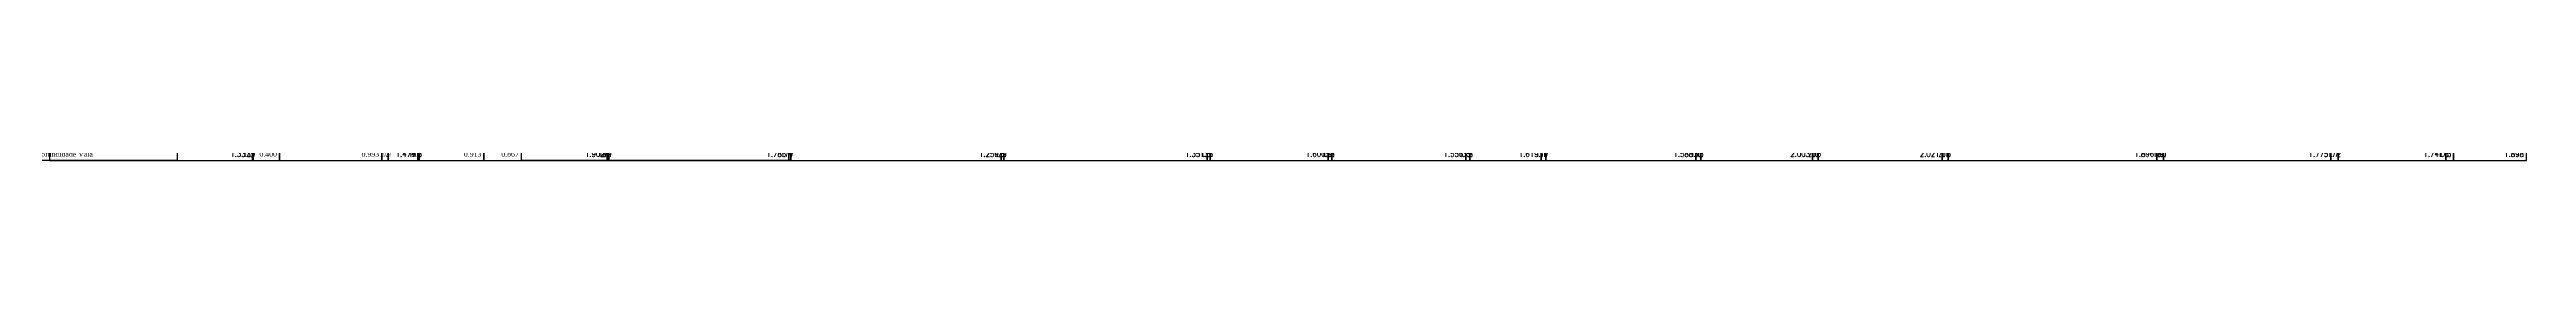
# Model space of a CAD drawing. Extents: x -44 to 14114764, y -20 to 289527804.
# Drawn here: x 5 to 489.7, y -12.5 to -12.5 of the extents above; entities that cross this region are included whole.
import ezdxf
from ezdxf.enums import TextEntityAlignment as Align

# ---------------------------------------------------------------- set-up
doc = ezdxf.new("R2010")
doc.units = 0
doc.layers.add('PS_PERFIL_COTA_LIN', color=7, linetype='Continuous')
doc.layers.add('PS_PERFIL_COTA_TXT', color=5, linetype='Continuous')
doc.styles.add('ROMANS', font='ROMANS.shx', dxfattribs={"height": 2})
doc.styles.get("Standard").update_dxf_attribs({"font": 'times.ttf'})

msp = doc.modelspace()

# ---------------------------------------------------------------- linework, layer by layer
at = {"layer": 'PS_PERFIL_COTA_LIN', "linetype": 'Continuous'}
for points in [[(30, -10), (30, -12.5), (1, -12.5), (1, -10)], [(5, -10), (5, -12.5), (44.721, -12.5), (44.721, -10)], [(30, -10), (30, -12.5), (50, -12.5), (50, -10)], [(44.721, -10), (44.721, -12.5), (44.821, -12.5), (44.821, -10)], [(44.821, -10), (44.821, -12.5), (77.097, -12.5), (77.097, -10)], [(50, -10), (50, -12.5), (70, -12.5), (70, -10)], [(70, -10), (70, -12.5), (71.23, -12.5), (71.23, -10)], [(71.23, -10), (71.23, -12.5), (90, -12.5), (90, -10)], [(77.097, -10), (77.097, -12.5), (77.297, -12.5), (77.297, -10)], [(77.297, -10), (77.297, -12.5), (114.125, -12.5), (114.125, -10)], [(90, -10), (90, -12.5), (97.33, -12.5), (97.33, -10)], [(150, -10), (150, -12.5), (97.33, -12.5), (97.33, -10)], [(114.125, -10), (114.125, -12.5), (114.425, -12.5), (114.425, -10)], [(114.425, -10), (114.425, -12.5), (149.642, -12.5), (149.642, -10)], [(149.642, -10), (149.642, -12.5), (150.042, -12.5), (150.042, -10)], [(150.042, -10), (150.042, -12.5), (191.239, -12.5), (191.239, -10)], [(191.239, -10), (191.239, -12.5), (191.739, -12.5), (191.739, -10)], [(191.739, -10), (191.739, -12.5), (231.524, -12.5), (231.524, -10)], [(231.524, -10), (231.524, -12.5), (232.124, -12.5), (232.124, -10)], [(232.124, -10), (232.124, -12.5), (255.185, -12.5), (255.185, -10)], [(255.185, -10), (255.185, -12.5), (255.885, -12.5), (255.885, -10)], [(255.885, -10), (255.885, -12.5), (282.132, -12.5), (282.132, -10)], [(282.132, -10), (282.132, -12.5), (282.932, -12.5), (282.932, -10)], [(282.932, -10), (282.932, -12.5), (296.863, -12.5), (296.863, -10)], [(296.863, -10), (296.863, -12.5), (297.763, -12.5), (297.763, -10)], [(297.763, -10), (297.763, -12.5), (327.115, -12.5), (327.115, -10)], [(327.115, -10), (327.115, -12.5), (328.115, -12.5), (328.115, -10)], [(328.115, -10), (328.115, -12.5), (349.979, -12.5), (349.979, -10)], [(349.979, -10), (349.979, -12.5), (351.079, -12.5), (351.079, -10)], [(351.079, -10), (351.079, -12.5), (375.312, -12.5), (375.312, -10)], [(375.312, -10), (375.312, -12.5), (376.512, -12.5), (376.512, -10)], [(376.512, -10), (376.512, -12.5), (417.317, -12.5), (417.317, -10)], [(417.317, -10), (417.317, -12.5), (418.617, -12.5), (418.617, -10)], [(418.617, -10), (418.617, -12.5), (451.395, -12.5), (451.395, -10)], [(451.395, -10), (451.395, -12.5), (452.795, -12.5), (452.795, -10)], [(452.795, -10), (452.795, -12.5), (473.887, -12.5), (473.887, -10)], [(473.887, -10), (473.887, -12.5), (475.387, -12.5), (475.387, -10)], [(475.387, -10), (475.387, -12.5), (489.672, -12.5), (489.672, -10)]]:
    msp.add_lwpolyline(points, close=True, dxfattribs=at)
for points in [[(5, -12.5), (44.721, -12.5)], [(44.821, -12.5), (77.097, -12.5)], [(50, -12.5), (70, -12.5)], [(70, -12.5), (71.23, -12.5)], [(77.297, -12.5), (114.125, -12.5)], [(90, -12.5), (97.33, -12.5)], [(114.425, -12.5), (149.642, -12.5)], [(150.042, -12.5), (191.239, -12.5)], [(191.739, -12.5), (231.524, -12.5)], [(232.124, -12.5), (255.185, -12.5)], [(255.885, -12.5), (282.132, -12.5)], [(282.932, -12.5), (296.863, -12.5)], [(297.763, -12.5), (327.115, -12.5)], [(328.115, -12.5), (349.979, -12.5)], [(351.079, -12.5), (375.312, -12.5)], [(376.512, -12.5), (417.317, -12.5)], [(418.617, -12.5), (451.395, -12.5)], [(452.795, -12.5), (473.887, -12.5)], [(475.387, -12.5), (489.672, -12.5)]]:
    msp.add_lwpolyline(points, dxfattribs=at)

# ---------------------------------------------------------------- texts
at = {"layer": 'PS_PERFIL_COTA_TXT'}
msp.add_text('Profundidade Vala', height=1, dxfattribs=at).set_placement((2, -11.25), align=Align.MIDDLE_LEFT)
at = {"layer": 'PS_PERFIL_COTA_TXT', "style": 'ROMANS'}
for s, p in [('1.337', (44.221, -11.25)), ('1.474', (76.597, -11.25)), ('1.902', (113.625, -11.25)), ('1.783', (149.142, -11.25)), ('1.259', (190.739, -11.25)), ('1.351', (231.024, -11.25)), ('1.600', (254.685, -11.25)), ('1.556', (281.632, -11.25)), ('1.619', (296.363, -11.25)), ('1.588', (326.615, -11.25)), ('2.003', (349.479, -11.25)), ('2.021', (374.812, -11.25)), ('1.896', (416.817, -11.25)), ('1.775', (450.895, -11.25)), ('1.741', (473.387, -11.25)), ('1.898', (489.172, -11.25))]:
    msp.add_text(s, height=1, dxfattribs=at).set_placement(p, align=Align.MIDDLE_RIGHT)
at = {"layer": 'PS_PERFIL_COTA_TXT', "style": 'ROMANS', "width": 0.5}
for s, p in [('1.337', (45.321, -11.25)), ('1.476', (77.797, -11.25)), ('1.899', (114.925, -11.25)), ('1.777', (150.542, -11.25)), ('1.259', (192.239, -11.25)), ('1.356', (232.624, -11.25)), ('1.598', (256.385, -11.25)), ('1.558', (283.432, -11.25)), ('1.617', (298.263, -11.25)), ('1.605', (328.615, -11.25)), ('2.003', (351.579, -11.25)), ('2.016', (377.012, -11.25)), ('1.890', (419.117, -11.25)), ('1.772', (453.295, -11.25)), ('1.755', (474.887, -11.25))]:
    msp.add_text(s, height=1, dxfattribs=at).set_placement(p, align=Align.MIDDLE_RIGHT)
at = {"layer": 'PS_PERFIL_COTA_TXT'}
for s, p in [('0.400', (49.5, -11.25)), ('0.993', (69.5, -11.25)), ('0.913', (89.5, -11.25)), ('0.867', (96.83, -11.25))]:
    msp.add_text(s, height=1, dxfattribs=at).set_placement(p, align=Align.MIDDLE_RIGHT)
at = {"layer": 'PS_PERFIL_COTA_TXT', "width": 0.5}
msp.add_text('1.029', height=1, dxfattribs=at).set_placement((71.73, -11.25), align=Align.MIDDLE_RIGHT)

doc.saveas('drawing.dxf')
